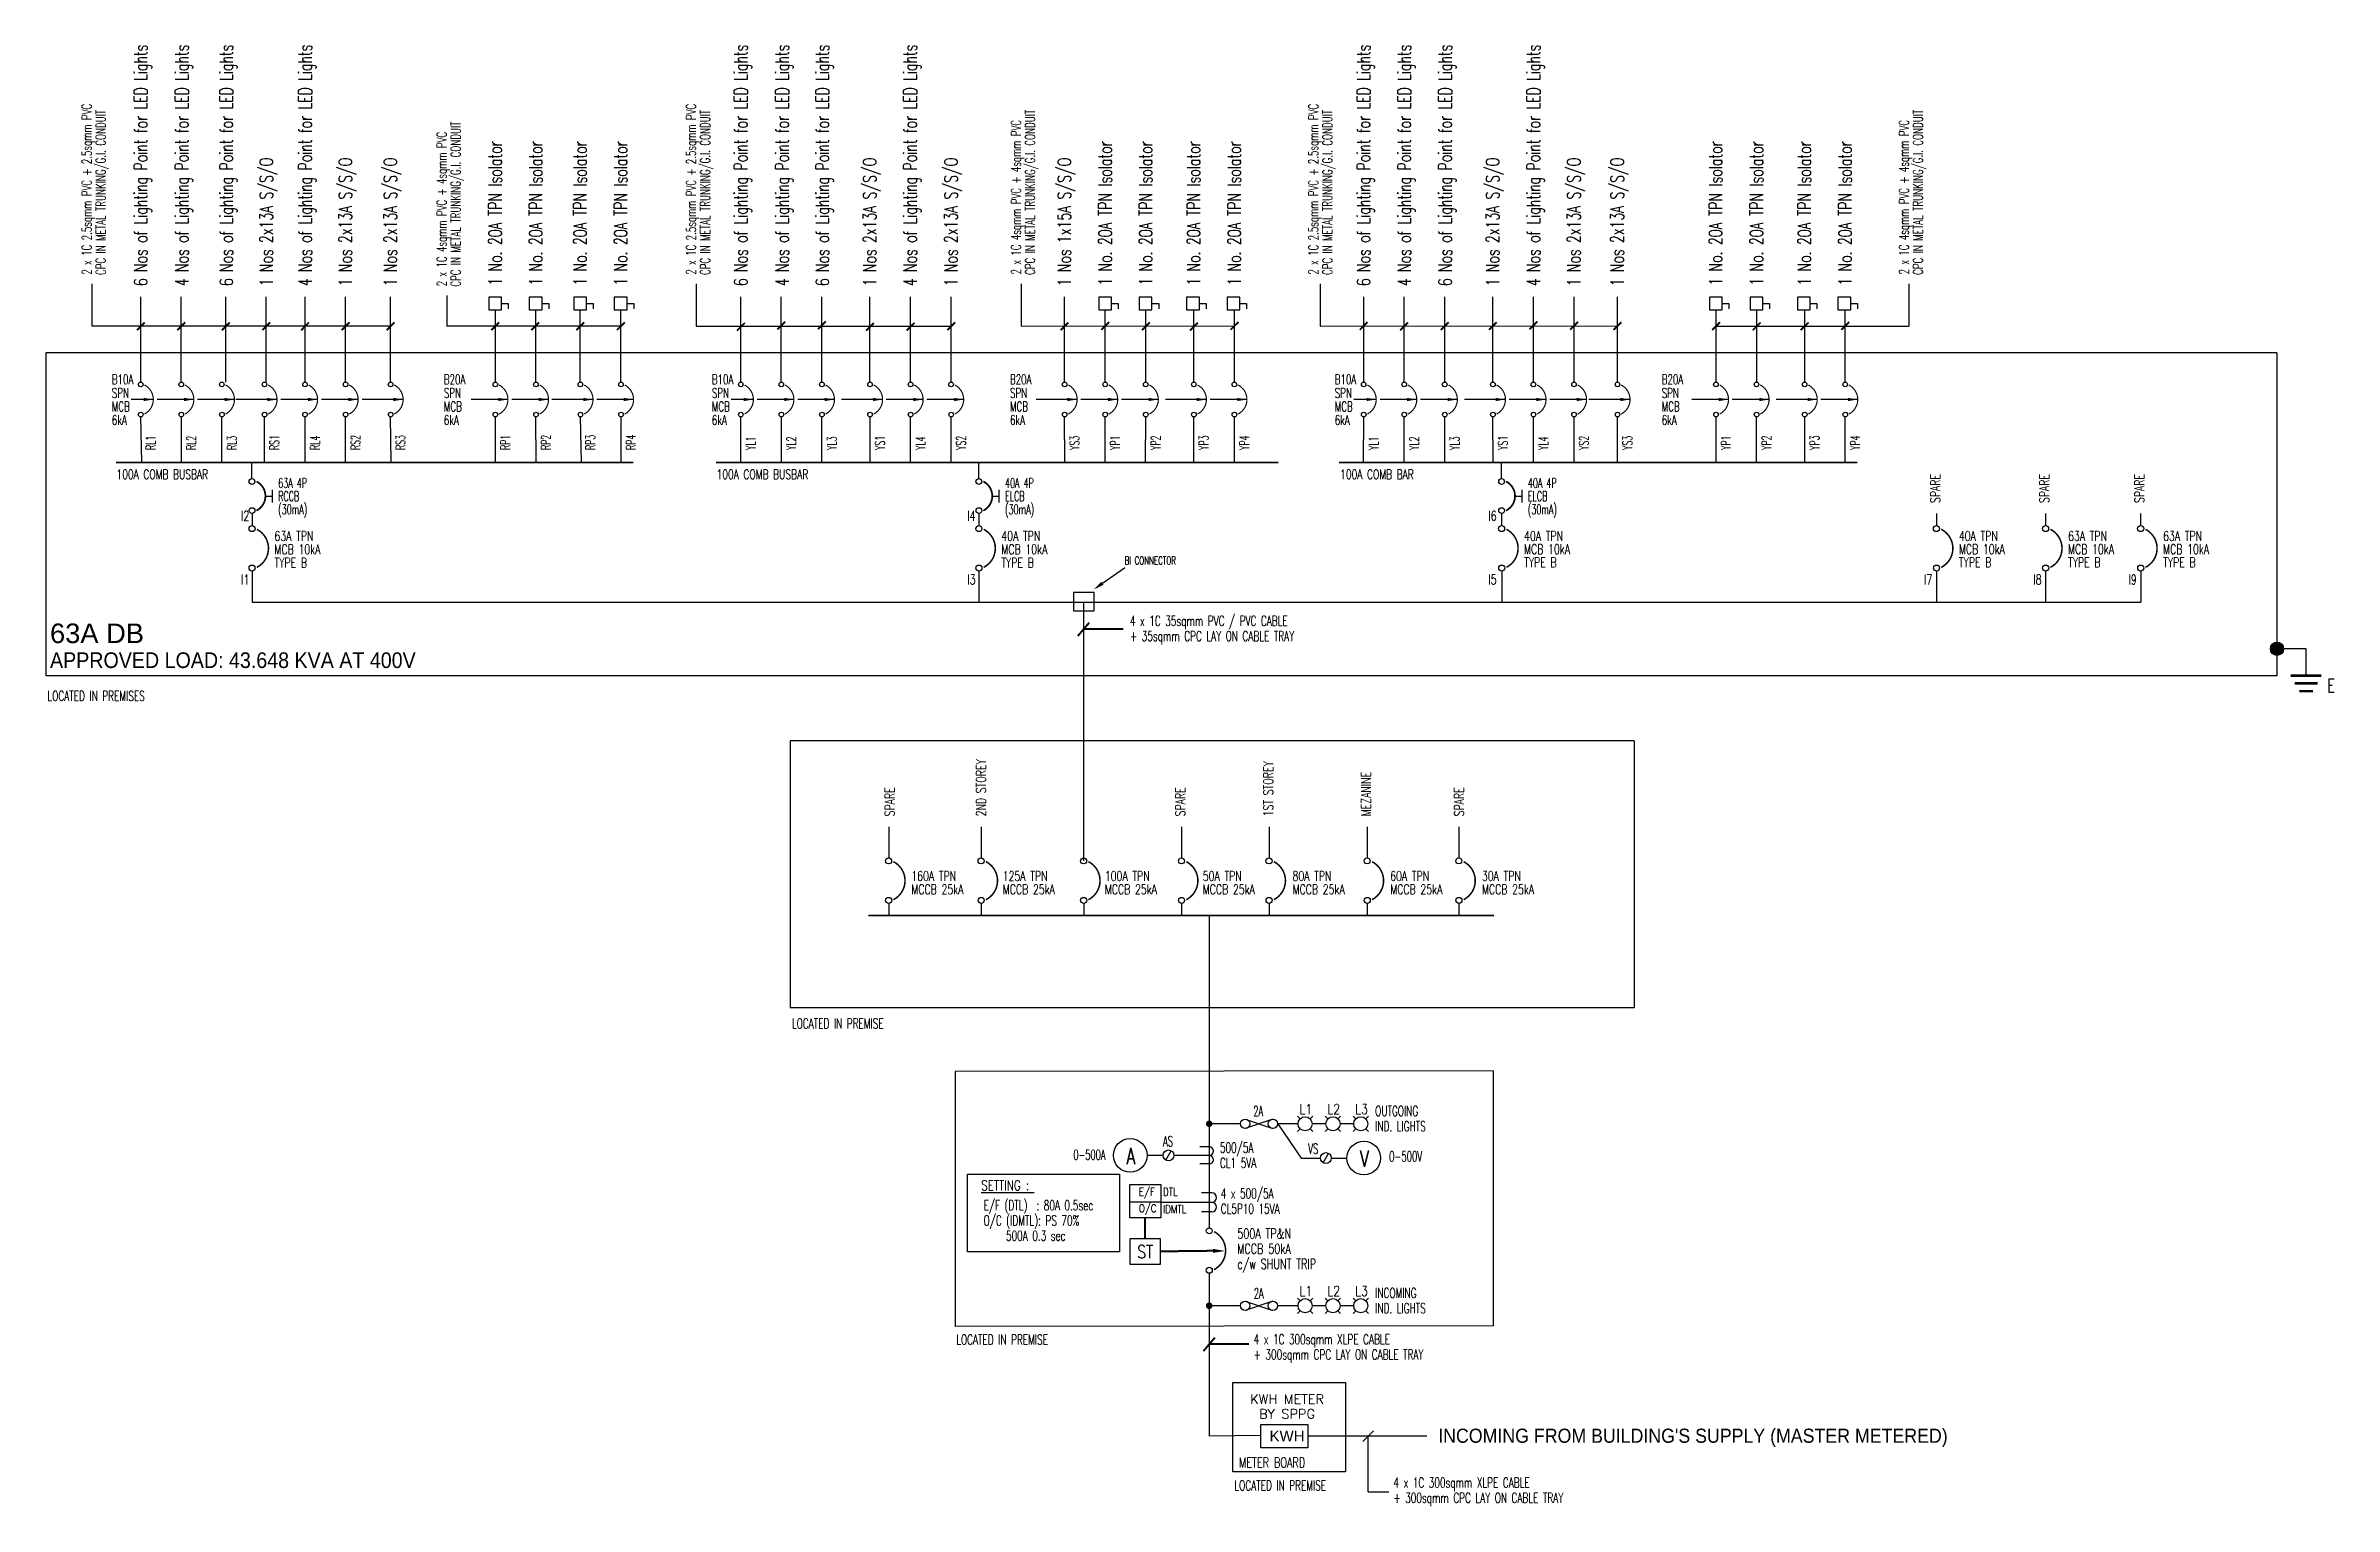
# Model space of a CAD drawing. Header units: millimetres. Extents: x 16251 to 284555, y 9213 to 36092.
# Drawn here: x 16251 to 57266, y 9213 to 35383 of the extents above; entities that cross this region are included whole.
import ezdxf
from ezdxf import colors
from ezdxf.entities.mleader import LeaderData, LeaderLine
from ezdxf.lldxf.tags import DXFTag
from ezdxf.math import Vec2, Vec3

# ---------------------------------------------------------------- set-up
doc = ezdxf.new("R2010")
doc.units = ezdxf.units.MM
doc.linetypes.add('DASHED', pattern=[0.75, 0.5, -0.25])
doc.linetypes.add('HIDDEN', pattern=[0.375, 0.25, -0.125])
for name, color, linetype in [('E-_-------_R-', 2, 'Continuous'), ('E-SLD-FRAME', 6, 'Continuous'), ('E-SLD-LEGENDF', 2, 'Continuous'), ('E-SLD-T1', 2, 'Continuous'), ('SLD', 2, 'Continuous'), ('SLD-LINE', 7, 'Continuous'), ('SLD-TXT', 7, 'Continuous'), ('TXT', 7, 'Continuous')]:
    doc.layers.add(name, color=color, linetype=linetype)
doc.styles.add('ARIAL', font='arial.ttf')
doc.styles.add('ROMANS', font='romans.shx', dxfattribs={"width": 0.8})
doc.styles.add('simplex', font='simplex.shx', dxfattribs={"width": 0.7})
doc.styles.add('SLD-TXT', font='romans.shx')
doc.styles.get("Standard").update_dxf_attribs({"font": 'arial.ttf'})
tags = doc.linetypes.add('CENTER', pattern=[2, 1.25, -0.25, 0.25, -0.25]).pattern_tags.tags
tags[10:11] = [DXFTag(74, 4), DXFTag(75, 0), DXFTag(340, '0'), DXFTag(46, 1.0), DXFTag(50, 0.0), DXFTag(44, 0.0), DXFTag(45, 0.0)]
tags[8:9] = [DXFTag(74, 4), DXFTag(75, 0), DXFTag(340, '0'), DXFTag(46, 1.0), DXFTag(50, 0.0), DXFTag(44, 0.0), DXFTag(45, 0.0)]
tags[6:7] = [DXFTag(74, 4), DXFTag(75, 0), DXFTag(340, '0'), DXFTag(46, 1.0), DXFTag(50, 0.0), DXFTag(44, 0.0), DXFTag(45, 0.0)]
tags[4:5] = [DXFTag(74, 4), DXFTag(75, 0), DXFTag(340, '0'), DXFTag(46, 1.0), DXFTag(50, 0.0), DXFTag(44, 0.0), DXFTag(45, 0.0)]
doc.dimstyles.new('A', dxfattribs={"dimtxt": 0.18, "dimasz": 150, "dimexe": 0.18, "dimexo": 0.0625, "dimgap": 0.09, "dimtad": 0, "dimtih": 1, "dimtoh": 1, "dimdec": 4, "dimzin": 0, "dimdsep": 46, "dimtxsty": 'Standard', "dimcen": 0.09, "dimadec": 0, "dimazin": 0, "dimtfac": 1, "dimtdec": 4, "dimtofl": 0, "dimtmove": 0, "dimatfit": 3, "dimfxl": 1, "dimtolj": 1, "dimtzin": 0, "dimarcsym": 0})

msp = doc.modelspace()

# ---------------------------------------------------------------- texts
at = {"color": 0, "linetype": 'ByBlock', "lineweight": 40, "attachment_point": 1, "style": 'ROMANS'}
for s, insert, char_height, width, line_spacing_factor in [('{\\W0.7;100A COMB BUSBAR}', (17519, 27789), 170.59, 7653.88, 0.890323), ('{\\W0.7;100A COMB BUSBAR}', (28274, 27789), 170.59, 7653.88, 0.890323), ('{\\W0.7;100A COMB BAR}', (39450, 27789), 170.59, 7653.88, 0.890323), ('{\\W0.7;I2}', (19752, 27048), 175, 1118.38, 0.818814), ('{\\W0.7;63A TPN \\PMCB 10kA \\PTYPE B}', (20350, 26687), 175, 1118.38, 0.818814), ('{\\W0.7;I4}', (32768, 27048), 175, 1118.38, 0.818814), ('{\\W0.7;40A TPN \\PMCB 10kA \\PTYPE B}', (33377, 26687), 175, 1118.38, 0.818814), ('{\\W0.7;I6}', (42107, 27048), 175, 1118.38, 0.818814), ('{\\W0.7;I1}', (19752, 25906), 175, 1118.38, 0.818814), ('{\\W0.7;I3}', (32768, 25906), 175, 1118.38, 0.818814), ('{\\W0.7;I5}', (42107, 25906), 175, 1118.38, 0.818814), ('{\\W0.7;I7}', (49915, 25906), 175, 1118.38, 0.818814), ('{\\W0.7;I8}', (51875, 25906), 175, 1118.38, 0.818814), ('{\\W0.7;I9}', (53579, 25906), 175, 1118.38, 0.818814), ('{\\W0.7;160A TPN \\PMCCB 25kA }', (31764, 20594), 175, 1276.49, 0.818814), ('{\\W0.7;125A TPN \\PMCCB 25kA }', (33403, 20594), 175, 1276.49, 0.818814), ('{\\W0.7;100A TPN \\PMCCB 25kA }', (35232, 20594), 175, 1276.49, 0.818814), ('{\\W0.7;50A TPN \\PMCCB 25kA }', (36987, 20594), 175, 1276.49, 0.818814), ('{\\W0.7;80A TPN \\PMCCB 25kA }', (38596, 20594), 175, 1276.49, 0.818814), ('{\\W0.7;60A TPN \\PMCCB 25kA }', (40347, 20594), 175, 1276.49, 0.818814), ('{\\W0.7;30A TPN \\PMCCB 25kA }', (41991, 20594), 175, 1276.49, 0.818814)]:
    msp.add_mtext(s, dxfattribs=dict(at, insert=insert, char_height=char_height, width=width, line_spacing_factor=line_spacing_factor))
at = {"color": 0, "insert": (38185, 10567), "char_height": 191.9, "width": 690.73, "attachment_point": 1, "style": 'ARIAL'}
msp.add_mtext('{\\W1;KWH}', dxfattribs=at)
at = {"layer": 'E-SLD-T1', "color": 7, "style": 'ROMANS', "width": 0.7}
msp.add_text('METER BOARD', height=181.55, dxfattribs=at).set_placement((37636, 9906))
at = {"layer": 'SLD-TXT'}
for s, height, style, width, p in [('6 Nos of Lighting Point for LED Lights', 235, 'ROMANS', 0.7, (18071, 31076)), ('4 Nos of Lighting Point for LED Lights', 235, 'ROMANS', 0.7, (18808, 31076)), ('6 Nos of Lighting Point for LED Lights', 235, 'ROMANS', 0.7, (19605, 31076)), ('4 Nos of Lighting Point for LED Lights', 235, 'ROMANS', 0.7, (21017, 31076)), ('6 Nos of Lighting Point for LED Lights', 235, 'ROMANS', 0.7, (28826, 31076)), ('4 Nos of Lighting Point for LED Lights', 235, 'ROMANS', 0.7, (29567, 31076)), ('6 Nos of Lighting Point for LED Lights', 235, 'ROMANS', 0.7, (30288, 31076)), ('4 Nos of Lighting Point for LED Lights', 235, 'ROMANS', 0.7, (31861, 31076)), ('6 Nos of Lighting Point for LED Lights', 235, 'ROMANS', 0.7, (39987, 31076)), ('4 Nos of Lighting Point for LED Lights', 235, 'ROMANS', 0.7, (40718, 31076)), ('6 Nos of Lighting Point for LED Lights', 235, 'ROMANS', 0.7, (41449, 31076)), ('4 Nos of Lighting Point for LED Lights', 235, 'ROMANS', 0.7, (43033, 31076)), ('2 x 1C 2.5sqmm PVC + 2.5sqmm PVC', 175, 'SLD-TXT', 0.65, (17072, 31282)), ('CPC IN METAL TRUNKING/G.I. CONDUIT ', 175, 'SLD-TXT', 0.65, (17323, 31276)), ('2 x 1C 2.5sqmm PVC + 2.5sqmm PVC', 175, 'SLD-TXT', 0.65, (27904, 31282)), ('CPC IN METAL TRUNKING/G.I. CONDUIT ', 175, 'SLD-TXT', 0.65, (28156, 31276)), ('CPC IN METAL TRUNKING/G.I. CONDUIT ', 175, 'SLD-TXT', 0.65, (33980, 31278)), ('2 x 1C 2.5sqmm PVC + 2.5sqmm PVC', 175, 'SLD-TXT', 0.65, (39057, 31282)), ('CPC IN METAL TRUNKING/G.I. CONDUIT ', 175, 'SLD-TXT', 0.65, (39309, 31276)), ('CPC IN METAL TRUNKING/G.I. CONDUIT ', 175, 'SLD-TXT', 0.65, (49892, 31278)), ('2 x 1C 4sqmm PVC + 4sqmm PVC', 175, 'SLD-TXT', 0.65, (23434, 31073)), ('CPC IN METAL TRUNKING/G.I. CONDUIT ', 175, 'SLD-TXT', 0.65, (23686, 31067)), ('1 No. 20A TPN Isolator', 235, 'ROMANS', 0.7, (24423, 31085)), ('1 No. 20A TPN Isolator', 235, 'ROMANS', 0.7, (25150, 31085)), ('1 No. 20A TPN Isolator', 235, 'ROMANS', 0.7, (25945, 31085)), ('1 No. 20A TPN Isolator', 235, 'ROMANS', 0.7, (26672, 31085)), ('2 x 1C 4sqmm PVC + 4sqmm PVC', 175, 'SLD-TXT', 0.65, (33728, 31285)), ('1 No. 20A TPN Isolator', 235, 'ROMANS', 0.7, (35355, 31085)), ('1 No. 20A TPN Isolator', 235, 'ROMANS', 0.7, (36082, 31085)), ('1 No. 20A TPN Isolator', 235, 'ROMANS', 0.7, (36941, 31085)), ('1 No. 20A TPN Isolator', 235, 'ROMANS', 0.7, (37670, 31085)), ('1 No. 20A TPN Isolator', 235, 'ROMANS', 0.7, (46296, 31085)), ('1 No. 20A TPN Isolator', 235, 'ROMANS', 0.7, (47029, 31085)), ('1 No. 20A TPN Isolator', 235, 'ROMANS', 0.7, (47888, 31085)), ('1 No. 20A TPN Isolator', 235, 'ROMANS', 0.7, (48617, 31085)), ('2 x 1C 4sqmm PVC + 4sqmm PVC', 175, 'SLD-TXT', 0.65, (49641, 31285)), ('1 Nos 2x13A S/S/O', 235, 'ROMANS', 0.7, (20320, 31073)), ('1 Nos 2x13A S/S/O', 235, 'ROMANS', 0.7, (21737, 31073)), ('1 Nos 2x13A S/S/O', 235, 'ROMANS', 0.7, (22544, 31073)), ('1 Nos 2x13A S/S/O', 235, 'ROMANS', 0.7, (31136, 31073)), ('1 Nos 2x13A S/S/O', 235, 'ROMANS', 0.7, (32592, 31073)), ('1 Nos 1x15A S/S/O', 235, 'ROMANS', 0.7, (34623, 31073)), ('1 Nos 2x13A S/S/O', 235, 'ROMANS', 0.7, (42299, 31073)), ('1 Nos 2x13A S/S/O', 235, 'ROMANS', 0.7, (43755, 31073)), ('1 Nos 2x13A S/S/O', 235, 'ROMANS', 0.7, (44532, 31073)), ('RL1', 170.6, 'SLD-TXT', 0.6, (18216, 28140)), ('RL2', 170.6, 'SLD-TXT', 0.6, (18943, 28140)), ('RL3', 170.6, 'SLD-TXT', 0.6, (19670, 28140)), ('RS1', 170.6, 'SLD-TXT', 0.6, (20434, 28140)), ('RL4', 170.6, 'SLD-TXT', 0.6, (21160, 28140)), ('RS2', 170.6, 'SLD-TXT', 0.6, (21887, 28140)), ('RS3', 170.6, 'SLD-TXT', 0.6, (22694, 28140)), ('RP1', 170.6, 'SLD-TXT', 0.6, (24572, 28140)), ('RP2', 170.6, 'SLD-TXT', 0.6, (25299, 28140)), ('RP3', 170.6, 'SLD-TXT', 0.6, (26097, 28140)), ('RP4', 170.6, 'SLD-TXT', 0.6, (26823, 28140)), ('YL1', 170.6, 'SLD-TXT', 0.6, (28971, 28140)), ('YL2', 170.6, 'SLD-TXT', 0.6, (29697, 28140)), ('YL3', 170.6, 'SLD-TXT', 0.6, (30424, 28140)), ('YS1', 170.6, 'SLD-TXT', 0.6, (31287, 28140)), ('YL4', 170.6, 'SLD-TXT', 0.6, (32013, 28140)), ('YS2', 170.6, 'SLD-TXT', 0.6, (32740, 28140)), ('YS3', 170.6, 'SLD-TXT', 0.6, (34774, 28140)), ('YP1', 170.6, 'SLD-TXT', 0.6, (35501, 28140)), ('YP2', 170.6, 'SLD-TXT', 0.6, (36228, 28140)), ('YP3', 170.6, 'SLD-TXT', 0.6, (37090, 28140)), ('YP4', 170.6, 'SLD-TXT', 0.6, (37817, 28140)), ('YL1', 170.6, 'SLD-TXT', 0.6, (40134, 28140)), ('YL2', 170.6, 'SLD-TXT', 0.6, (40861, 28140)), ('YL3', 170.6, 'SLD-TXT', 0.6, (41587, 28140)), ('YS1', 170.6, 'SLD-TXT', 0.6, (42450, 28140)), ('YL4', 170.6, 'SLD-TXT', 0.6, (43177, 28140)), ('YS2', 170.6, 'SLD-TXT', 0.6, (43903, 28140)), ('YS3', 170.6, 'SLD-TXT', 0.6, (44683, 28140)), ('YP1', 170.6, 'SLD-TXT', 0.6, (46448, 28140)), ('YP2', 170.6, 'SLD-TXT', 0.6, (47175, 28140)), ('YP3', 170.6, 'SLD-TXT', 0.6, (48038, 28140)), ('YP4', 170.6, 'SLD-TXT', 0.6, (48764, 28140)), ('SPARE', 175, 'SLD-TXT', 0.7, (50204, 27190)), ('SPARE', 175, 'SLD-TXT', 0.7, (52157, 27190)), ('SPARE', 175, 'SLD-TXT', 0.7, (53862, 27190)), ('2ND STOREY', 175, 'SLD-TXT', 0.7, (33099, 21575)), ('1ST STOREY', 175, 'SLD-TXT', 0.7, (38248, 21575)), ('MEZANINE', 175, 'SLD-TXT', 0.7, (40000, 21575)), ('SPARE', 175, 'SLD-TXT', 0.7, (31464, 21575)), ('SPARE', 175, 'SLD-TXT', 0.7, (36671, 21575)), ('SPARE', 175, 'SLD-TXT', 0.7, (41669, 21575))]:
    msp.add_text(s, height=height, rotation=90, dxfattribs=dict(at, style=style, width=width)).set_placement(p)
at = {"layer": 'SLD-TXT', "style": 'SLD-TXT'}
for s, height, width, p in [('2A', 180, 0.6, (37894, 16205)), ('AS', 185.1, 0.6, (36274, 15660)), ('VS', 185.1, 0.6, (38877, 15527)), ('%%USETTING : ', 180, 0.75, (33018, 14873)), ('2A', 180, 0.6, (37902, 12938))]:
    msp.add_text(s, height=height, dxfattribs=dict(at, width=width)).set_placement(p)
at = {"layer": 'SLD-TXT', "attachment_point": 1, "style": 'SLD-TXT'}
for s, insert, char_height, width, line_spacing_factor in [('{\\W0.65;B10A \\PSPN\\PMCB\\P6kA}', (17435, 29493), 175, 669.59, 0.833333), ('{\\W0.65;B20A \\PSPN\\PMCB\\P6kA}', (23386, 29493), 175, 669.59, 0.833333), ('{\\W0.65;B10A \\PSPN\\PMCB\\P6kA}', (28189, 29493), 175, 669.59, 0.833333), ('{\\W0.65;B20A \\PSPN\\PMCB\\P6kA}', (33533, 29493), 175, 669.59, 0.833333), ('{\\W0.65;B10A \\PSPN\\PMCB\\P6kA}', (39353, 29493), 175, 669.59, 0.833333), ('{\\W0.65;B20A \\PSPN\\PMCB\\P6kA}', (45213, 29493), 175, 669.59, 0.833333), ('{\\W0.6;63A 4P\\PRCCB \\P(30mA)}', (20416, 27636), 175, 2442.69, 0.810811), ('{\\W0.6;40A 4P\\PELCB \\P(30mA)}', (33443, 27636), 175, 2442.69, 0.810811), ('{\\W0.6;40A 4P\\PELCB \\P(30mA)}', (42813, 27636), 175, 2442.69, 0.810811), ('{\\W0.7;40A TPN \\PMCB 10kA \\PTYPE B}', (42746, 26687), 175, 2442.69, 0.810811), ('{\\W0.7;40A TPN \\PMCB 10kA \\PTYPE B}', (50539, 26687), 175, 2442.69, 0.810811), ('{\\W0.7;63A TPN \\PMCB 10kA \\PTYPE B}', (52495, 26687), 175, 2442.69, 0.810811), ('{\\W0.7;63A TPN \\PMCB 10kA \\PTYPE B}', (54199, 26687), 175, 2442.69, 0.810811), ('{\\W0.65;BI CONNECTOR}', (35586, 26231), 143.08, 3100.92, 0.908108), ('{\\W0.65;4 x 1C 35sqmm PVC / PVC CABLE \\P+ 35sqmm CPC LAY ON CABLE TRAY\\W0.75; }', (35683, 25168), 180, 3901.15, 0.908108), ('{\\W0.65;LOCATED IN PREMISES}', (16281, 23823), 180, 3901.15, 0.908108), ('{\\W0.75;E}', (57138, 24037), 234, 2960.08, 0.908108), ('{\\W0.65;LOCATED IN PREMISE}', (29624, 17953), 180, 3901.15, 0.908108), ('\\A1;{\\W0.65;OUTGOING \\PIND. LIGHTS}', (40077, 16385), 180, 2416.57, 0.908108), ('\\A1;{\\W0.6;0-500A}', (34669, 15601), 180, 2416.57, 0.908108), ('\\A1;{\\W0.65;500/5A\\PCL1 5VA}', (37295, 15728), 180, 2416.57, 0.908108), ('\\A1;{\\W0.6;0-500V}', (40328, 15575), 185.09, 2416.57, 0.908108), ('\\A1;{\\W0.65;4 x 500/5A\\PCL5P10 15VA}', (37309, 14907), 180, 2416.57, 0.908108), ('\\A1;{\\W0.65;E/F (DTL)  : 80A 0.5sec\\PO/C (IDMTL): PS 70%\\P     500A 0.3 sec}', (33059, 14696), 180, 2416.57, 0.908108), ('\\pxt8;{\\W0.7;500A TP&N \\P\\ptz;MCCB 50kA \\Pc/w SHUNT TRIP}', (37605, 14189), 180, 2416.57, 0.908108), ('\\A1;{\\W0.65;INCOMING\\PIND. LIGHTS}', (40077, 13125), 180, 2416.57, 0.908108), ('{\\W0.65;LOCATED IN PREMISE}', (32569, 12289), 180, 3901.15, 0.908108), ('{\\W0.65;4 x 1C 300sqmm XLPE CABLE \\P+ 300sqmm CPC LAY ON CABLE TRAY\\W0.75; }', (37900, 12295), 180, 3901.15, 0.908108), ('\\pxqc;KWH METER\\PBY SPPG', (37063, 11217), 169.71, 2869.67, 0.934884), ('{\\W0.65;LOCATED IN PREMISE}', (37554, 9677), 180, 3901.15, 0.908108), ('{\\W0.65;4 x 1C 300sqmm XLPE CABLE \\P+ 300sqmm CPC LAY ON CABLE TRAY\\W0.75; }', (40405, 9726), 180, 3901.15, 0.908108)]:
    msp.add_mtext(s, dxfattribs=dict(at, insert=insert, char_height=char_height, width=width, line_spacing_factor=line_spacing_factor))
at = {"layer": 'TXT', "style": 'simplex', "width": 0.8}
for s, p in [('L1', (38722, 16239)), ('L2', (39221, 16239)), ('L3', (39719, 16239)), ('L1', (38722, 12979)), ('L2', (39221, 12979)), ('L3', (39719, 12979))]:
    msp.add_text(s, height=180, dxfattribs=at).set_placement(p)
at = {"layer": 'TXT', "color": 3, "attachment_point": 1, "line_spacing_factor": 0.926797, "style": 'ARIAL'}
for s, insert, char_height, width in [('\\P63A DB', (16327, 25571), 350, 4520.12), ('{\\W0.9;\\PAPPROVED LOAD: 43.648 KVA AT 400V}', (16327, 24946), 280, 6727.75), ("\\pxqc;{\\W0.9;INCOMING FROM BUILDING'S SUPPLY (MASTER METERED)}", (41021, 10603), 253.13, 9503.29)]:
    msp.add_mtext(s, dxfattribs=dict(at, insert=insert, char_height=char_height, width=width))
at = {"layer": 'TXT', "line_spacing_factor": 0.818182, "style": 'simplex'}
for s, insert, char_height, width, attachment_point in [('\\A1;A ', (35779, 15635), 291.7, 4872.52, 3), ('\\A1;V', (39964, 15588), 291.7, 4872.52, 3), ('{\\W0.8;E/F }', (35842, 14918), 142.06, 2574.92, 1), ('{\\W0.8;DTL }', (36275, 14918), 142.06, 2574.92, 1), ('{\\W0.8;O/C }', (35842, 14622), 142.06, 2574.92, 1), ('{\\W0.8;IDMTL }', (36275, 14608), 142.06, 2574.92, 1), ('{\\W0.8;ST} ', (35811, 13891), 233.07, 4224.48, 1)]:
    msp.add_mtext(s, dxfattribs=dict(at, insert=insert, char_height=char_height, width=width, attachment_point=attachment_point))

# ---------------------------------------------------------------- blocks, each defined once
blk = doc.blocks.new('MCCB')
at = {"color": 7}
for centre in [(-1, 558), (0, 40)]:
    blk.add_circle(centre, 39.6, dxfattribs=at)
at = {"layer": 'E-SLD-LEGENDF', "color": 7, "const_width": 20}
blk.add_lwpolyline([(62, 49, 0.61125), (62, 548)], format="xyb", dxfattribs=at)
blk = doc.blocks.new('RCCB')
at = {"color": 7}
for centre in [(-1, 548), (0, 49)]:
    blk.add_circle(centre, 49.5, dxfattribs=at)
at = {"layer": 'E-SLD-LEGENDF', "color": 7}
blk.add_line((350, 190), (350, 408), dxfattribs=at)
at = {"layer": 'E-SLD-LEGENDF', "color": 7, "linetype": 'ByBlock'}
blk.add_line((230, 299), (350, 299), dxfattribs=at)
at = {"layer": 'E-SLD-LEGENDF', "color": 7, "const_width": 30}
blk.add_lwpolyline([(77, 49, 0.611384), (77, 548)], format="xyb", dxfattribs=at)
blk = doc.blocks.new('DP ISOL')
at = {"layer": 'SLD', "color": 7, "linetype": 'Continuous', "ltscale": 0.5}
for p, q in [((141, -289), (20, -289)), ((141, -141), (141, -289))]:
    blk.add_line(p, q, dxfattribs=at)
blk.add_lwpolyline([(0, 141), (0, -141), (282, -141), (282, 141)], close=True, dxfattribs=at)

# ---------------------------------------------------------------- hatches: boundary and pattern name
at = {"layer": 'E-SLD-LEGENDF'}
h = msp.add_hatch(color=256, dxfattribs=at)
h.dxf.hatch_style = 1
edge = h.paths.add_edge_path()
edge.add_arc((56240, 24578), 119, 0, 360)

# ---------------------------------------------------------------- linework, layer by layer
for p, q in [((17953, 29357), (17953, 30882)), ((18677, 29357), (18677, 30882)), ((19479, 29357), (19479, 30882)), ((20203, 29357), (20203, 30882)), ((20898, 29357), (20898, 30882)), ((21624, 29357), (21624, 30882)), ((22432, 29357), (22432, 30882)), ((28708, 29357), (28708, 30882)), ((29433, 29357), (29433, 30882)), ((30162, 29357), (30162, 30882)), ((31023, 29357), (31023, 30882)), ((31751, 29357), (31751, 30882)), ((32479, 29357), (32479, 30882)), ((34510, 29357), (34510, 30882)), ((39872, 29357), (39872, 30882)), ((40596, 29357), (40596, 30882)), ((41325, 29357), (41325, 30882)), ((42187, 29357), (42187, 30882)), ((42915, 29357), (42915, 30882)), ((43643, 29357), (43643, 30882)), ((44419, 29357), (44419, 30882)), ((24309, 29357), (24309, 30653)), ((25036, 29357), (25036, 30653)), ((25831, 29357), (25831, 30653)), ((26558, 29357), (26558, 30653)), ((27907, 30357), (32479, 30359)), ((33731, 30359), (37556, 30365)), ((35241, 29357), (35241, 30653)), ((35968, 29357), (35968, 30653)), ((36828, 29357), (36828, 30653)), ((37556, 29357), (37556, 30653)), ((39089, 30359), (44419, 30363)), ((46189, 29357), (46189, 30653)), ((46189, 30360), (49644, 30359)), ((46916, 29357), (46916, 30653)), ((47775, 29357), (47775, 30653)), ((48503, 29357), (48503, 30653)), ((19949, 25412), (53798, 25412)), ((36237, 14659), (35683, 14660)), ((38029, 10480), (37103, 10470))]:
    msp.add_line(p, q)
for points in [[(34673, 25260), (35043, 25260), (35043, 25588), (34673, 25588)], [(32771, 15166), (35495, 15166), (35495, 13770), (32771, 13770)]]:
    msp.add_lwpolyline(points, close=True)
at = {"color": 3}
msp.add_lwpolyline([(38029, 10679), (38871, 10679), (38871, 10258), (38029, 10258)], close=True, dxfattribs=at)
msp.add_lwpolyline([(41002, 10468), (38871, 10468)])
at = {"color": 7}
for points in [[(40050, 10565), (39857, 10371)], [(39953, 9473), (39953, 10468)]]:
    msp.add_lwpolyline(points, dxfattribs=at)
at = {"layer": 'E-_-------_R-', "color": 0, "lineweight": 40}
for p, q in [((34749, 24809), (34952, 25046)), ((35563, 24928), (34850, 24928)), ((37000, 11997), (37204, 12234)), ((37814, 12115), (37102, 12115))]:
    msp.add_line(p, q, dxfattribs=at)
at = {"layer": 'E-_-------_R-', "color": 0, "linetype": 'HIDDEN', "lineweight": 40, "ltscale": 10}
for points in [[(35957, 14009), (35957, 14381)], [(37172, 13788), (36226, 13777)]]:
    msp.add_lwpolyline(points, dxfattribs=at)
at = {"layer": 'E-SLD-FRAME', "color": 7, "linetype": 'CENTER', "ltscale": 1.5}
for p, q in [((56240, 29880), (16251, 29880)), ((16251, 29880), (16251, 24095)), ((56240, 29880), (56240, 24095)), ((56240, 24095), (16251, 24095)), ((44718, 22926), (29593, 22926)), ((29593, 22926), (29593, 18143)), ((44718, 22926), (44718, 18143)), ((44718, 18143), (29593, 18143)), ((42190, 17018), (32548, 17006)), ((32548, 17006), (32548, 12434)), ((42190, 17018), (42190, 12447)), ((42190, 12447), (32548, 12434))]:
    msp.add_line(p, q, dxfattribs=at)
msp.add_lwpolyline([(37527, 11432), (39544, 11432), (39544, 9830), (37527, 9830)], close=True, dxfattribs=at)
at = {"layer": 'E-SLD-LEGENDF'}
for p, q in [((56761, 24578), (56240, 24578)), ((56761, 24095), (56761, 24578))]:
    msp.add_line(p, q, dxfattribs=at)
for points, const_width in [([(56487, 24095), (57035, 24095)], 45.7), ([(56555, 23958), (56967, 23958)], 45.7), ([(56638, 23821), (56884, 23821)], 41.1)]:
    msp.add_lwpolyline(points, dxfattribs=dict(at, const_width=const_width))
msp.add_circle((56240, 24578), 119, dxfattribs=at)
at = {"layer": 'SLD', "color": 7}
for p, q in [((17074, 31116), (17074, 30357)), ((23437, 30907), (23437, 30359)), ((27907, 31116), (27907, 30357)), ((33731, 31118), (33731, 30359)), ((39089, 31118), (39089, 30359)), ((49644, 31118), (49644, 30359)), ((22431, 30356), (17074, 30357)), ((26558, 30358), (23437, 30359))]:
    msp.add_line(p, q, dxfattribs=at)
at = {"layer": 'SLD', "const_width": 33}
for points in [[(17508, 27916), (26784, 27916)], [(28263, 27916), (38342, 27916)], [(39426, 27916), (48720, 27916)], [(30995, 19798), (42208, 19798)]]:
    msp.add_lwpolyline(points, dxfattribs=at)
at = {"layer": 'SLD-LINE'}
for p, q in [((17973, 27916), (17954, 28733)), ((18681, 27916), (18681, 28733)), ((19407, 27916), (19408, 28733)), ((20173, 27916), (20172, 28733)), ((20898, 27916), (20898, 28733)), ((21622, 27916), (21625, 28733)), ((22439, 27916), (22432, 28733)), ((24310, 27916), (24310, 28733)), ((25039, 27916), (25037, 28733)), ((25850, 27916), (25835, 28733)), ((26562, 27916), (26562, 28733)), ((28708, 27916), (28709, 28733)), ((29435, 27916), (29435, 28733)), ((30162, 27916), (30162, 28733)), ((31026, 27916), (31025, 28733)), ((31751, 27916), (31751, 28733)), ((32478, 27916), (32478, 28733)), ((34514, 27916), (34512, 28733)), ((35239, 27916), (35239, 28733)), ((35963, 27916), (35966, 28733)), ((36828, 27916), (36828, 28733)), ((37555, 27916), (37555, 28733)), ((39871, 27916), (39872, 28733)), ((40599, 27916), (40599, 28733)), ((41325, 27916), (41326, 28733)), ((42190, 27916), (42188, 28733)), ((42915, 27916), (42915, 28733)), ((43642, 27916), (43642, 28733)), ((44423, 27916), (44421, 28733)), ((46186, 27916), (46186, 28733)), ((46910, 27916), (46913, 28733)), ((47775, 27916), (47776, 28733)), ((48502, 27916), (48502, 28733))]:
    msp.add_line(p, q, dxfattribs=at)
at = {"layer": 'SLD-LINE', "linetype": 'ByBlock'}
for p, q in [((19945, 27627), (19945, 27916)), ((32971, 27627), (32971, 27916)), ((42341, 27627), (42341, 27916))]:
    msp.add_line(p, q, dxfattribs=at)
at = {"layer": 'SLD-TXT', "color": 7}
msp.add_line((39953, 9473), (40325, 9473), dxfattribs=at)
at = {"layer": 'SLD-TXT', "const_width": 33.1}
for points in [[(17884, 30287), (18024, 30427)], [(18611, 30287), (18751, 30427)], [(19408, 30285), (19548, 30426)], [(20132, 30285), (20273, 30426)], [(20827, 30285), (20967, 30426)], [(21554, 30285), (21694, 30426)], [(22360, 30285), (22501, 30425)], [(24238, 30287), (24379, 30427)], [(24954, 30289), (25095, 30429)], [(25760, 30285), (25900, 30426)], [(26488, 30289), (26629, 30429)], [(28637, 30276), (28778, 30416)], [(29362, 30298), (29502, 30439)], [(30091, 30306), (30231, 30446)], [(30953, 30277), (31093, 30417)], [(31680, 30279), (31821, 30419)], [(32408, 30288), (32549, 30428)], [(34440, 30285), (34580, 30425)], [(35171, 30294), (35311, 30435)], [(35898, 30289), (36038, 30429)], [(36757, 30281), (36897, 30422)], [(37485, 30294), (37626, 30434)], [(39801, 30292), (39941, 30433)], [(40525, 30285), (40666, 30425)], [(41254, 30291), (41395, 30431)], [(42116, 30292), (42256, 30432)], [(42844, 30304), (42984, 30445)], [(43572, 30298), (43712, 30438)], [(44348, 30292), (44489, 30432)], [(46118, 30289), (46258, 30429)], [(46845, 30286), (46985, 30426)], [(47704, 30286), (47845, 30426)], [(48432, 30295), (48573, 30435)]]:
    msp.add_lwpolyline(points, dxfattribs=at)
at = {"layer": 'TXT', "color": 7}
for p, q in [((19948, 27003), (19948, 26786)), ((32975, 27003), (32975, 26786)), ((42344, 27003), (42344, 26786)), ((50137, 27003), (50137, 26786)), ((52090, 27003), (52090, 26786)), ((53796, 27003), (53796, 26786)), ((19949, 25970), (19949, 25412)), ((32976, 25970), (32975, 25412)), ((42345, 25970), (42345, 25412)), ((50138, 25970), (50137, 25412)), ((52094, 25970), (52094, 25412)), ((53798, 25970), (53798, 25412)), ((34852, 25412), (34852, 20777)), ((31358, 21389), (31358, 20831)), ((33016, 21389), (33016, 20831)), ((36607, 21389), (36607, 20831)), ((38176, 21389), (38176, 20831)), ((39934, 21389), (39934, 20831)), ((41577, 21389), (41577, 20831)), ((31358, 20015), (31358, 19798)), ((33016, 20015), (33016, 19798)), ((34853, 20015), (34853, 19798)), ((36607, 20015), (36607, 19798)), ((37103, 19798), (37104, 14202)), ((38176, 20015), (38176, 19798)), ((39935, 20015), (39935, 19798)), ((41578, 20015), (41578, 19798)), ((37104, 13386), (37103, 10470))]:
    msp.add_line(p, q, dxfattribs=at)
at = {"layer": 'TXT'}
for p, q in [((37665, 16066), (37103, 16066)), ((38244, 16150), (37749, 15981)), ((37749, 16150), (38244, 15981)), ((38696, 16066), (38328, 16066)), ((38331, 16066), (38748, 15452)), ((39194, 16066), (38949, 16066)), ((39693, 16066), (39447, 16066)), ((36277, 15500), (35989, 15500)), ((36325, 15416), (36422, 15583)), ((37103, 15500), (36471, 15500)), ((38748, 15452), (39097, 15452)), ((39146, 15368), (39243, 15536)), ((39291, 15452), (39571, 15452)), ((37151, 14658), (36237, 14658)), ((37665, 12806), (37103, 12806)), ((38244, 12890), (37749, 12722)), ((37749, 12890), (38244, 12722)), ((38696, 12806), (38328, 12806)), ((39194, 12806), (38949, 12806)), ((39693, 12806), (39447, 12806))]:
    msp.add_line(p, q, dxfattribs=at)
at = {"layer": 'TXT', "color": 3}
for p, q in [((38685, 16204), (38733, 16155)), ((38912, 16155), (38960, 16204)), ((39183, 16204), (39231, 16155)), ((39410, 16155), (39458, 16204)), ((39682, 16204), (39730, 16155)), ((39909, 16155), (39957, 16204)), ((38685, 15928), (38733, 15976)), ((38912, 15976), (38960, 15928)), ((39183, 15928), (39231, 15976)), ((39410, 15976), (39458, 15928)), ((39682, 15928), (39730, 15976)), ((39909, 15976), (39957, 15928)), ((38685, 12944), (38733, 12896)), ((38685, 12668), (38733, 12717)), ((38912, 12896), (38960, 12944)), ((38912, 12717), (38960, 12668)), ((39183, 12944), (39231, 12896)), ((39183, 12668), (39231, 12717)), ((39410, 12896), (39458, 12944)), ((39410, 12717), (39458, 12668)), ((39682, 12944), (39730, 12896)), ((39682, 12668), (39730, 12717)), ((39909, 12896), (39957, 12944)), ((39909, 12717), (39957, 12668))]:
    msp.add_line(p, q, dxfattribs=at)
at = {"layer": 'TXT', "color": 5}
for p, q in [((37103, 15652), (36934, 15652)), ((37103, 15347), (36934, 15347)), ((37151, 14828), (36964, 14828)), ((37151, 14489), (36964, 14489))]:
    msp.add_line(p, q, dxfattribs=at)
at = {"layer": 'TXT', "const_width": 58.3}
for points in [[(37073, 16066, 1), (37132, 16066, 1)], [(37073, 12806, 1), (37132, 12806, 1)]]:
    msp.add_lwpolyline(points, format="xyb", close=True, dxfattribs=at)
at = {"layer": 'TXT', "color": 5}
for points in [[(36237, 14980), (36237, 14380), (35683, 14380), (35683, 14980)], [(35688, 14009), (36226, 14009), (36226, 13546), (35688, 13546)]]:
    msp.add_lwpolyline(points, close=True, dxfattribs=at)
at = {"layer": 'TXT', "color": 3}
for centre, radius in [((37749, 16066), 84.4), ((38244, 16066), 84.4), ((38822, 16066), 127), ((39321, 16066), 127), ((39819, 16066), 127), ((37749, 12806), 84.4), ((38244, 12806), 84.4), ((38822, 12806), 127), ((39321, 12806), 127), ((39819, 12806), 127)]:
    msp.add_circle(centre, radius, dxfattribs=at)
at = {"layer": 'TXT', "color": 5}
for centre, radius in [((35687, 15500), 302), ((36374, 15500), 96.9), ((39873, 15452), 302), ((39194, 15452), 96.9)]:
    msp.add_circle(centre, radius, dxfattribs=at)
for centre, radius in [((37103, 15576), 76.4), ((37103, 15423), 76.4), ((37151, 14743), 84.9), ((37151, 14573), 84.9)]:
    msp.add_arc(centre, radius, 270, 90, dxfattribs=at)
at = {"layer": 'TXT', "linetype": 'DASHED'}
msp.add_solid([(37172, 13824), (37387, 13788), (37172, 13753)], dxfattribs=at)

# ---------------------------------------------------------------- block references
at = {"layer": 'E-SLD-LEGENDF', "linetype": 'ByBlock', "xscale": 1.043890447483075, "yscale": 1.043890447483075, "zscale": 1.043890447483075}
for p in [(19948, 27003), (32975, 27003), (42344, 27003)]:
    msp.add_blockref('RCCB', p, dxfattribs=at)
at = {"layer": 'SLD', "xscale": 0.81, "yscale": 0.81, "zscale": 0.81, "rotation": 90}
for p in [(24304, 30653), (25031, 30653), (25828, 30653), (26555, 30653), (35236, 30653), (35963, 30653), (36812, 30653), (37539, 30653), (46183, 30653), (46910, 30653), (47759, 30653), (48486, 30653)]:
    msp.add_blockref('DP ISOL', p, dxfattribs=at)
at = {"layer": 'SLD', "lineweight": -3}
for p, xscale, yscale, zscale in [((17954, 28733), 1.043890447483075, 1.043890447483075, 1.043890447483075), ((18681, 28733), 1.043890447483075, 1.043890447483075, 1.043890447483075), ((19408, 28733), 1.043890447483075, 1.043890447483075, 1.043890447483075), ((20172, 28733), 1.043890447483075, 1.043890447483075, 1.043890447483075), ((20898, 28733), 1.043890447483075, 1.043890447483075, 1.043890447483075), ((21625, 28733), 1.043890447483075, 1.043890447483075, 1.043890447483075), ((22432, 28733), 1.043890447483075, 1.043890447483075, 1.043890447483075), ((24310, 28733), 1.043890447483075, 1.043890447483075, 1.043890447483075), ((25037, 28733), 1.043890447483075, 1.043890447483075, 1.043890447483075), ((25835, 28733), 1.043890447483075, 1.043890447483075, 1.043890447483075), ((26562, 28733), 1.043890447483075, 1.043890447483075, 1.043890447483075), ((28709, 28733), 1.043890447483075, 1.043890447483075, 1.043890447483075), ((29435, 28733), 1.043890447483075, 1.043890447483075, 1.043890447483075), ((30162, 28733), 1.043890447483075, 1.043890447483075, 1.043890447483075), ((31025, 28733), 1.043890447483075, 1.043890447483075, 1.043890447483075), ((31751, 28733), 1.043890447483075, 1.043890447483075, 1.043890447483075), ((32478, 28733), 1.043890447483075, 1.043890447483075, 1.043890447483075), ((34512, 28733), 1.043890447483075, 1.043890447483075, 1.043890447483075), ((35239, 28733), 1.043890447483075, 1.043890447483075, 1.043890447483075), ((35966, 28733), 1.043890447483075, 1.043890447483075, 1.043890447483075), ((36828, 28733), 1.043890447483075, 1.043890447483075, 1.043890447483075), ((37555, 28733), 1.043890447483075, 1.043890447483075, 1.043890447483075), ((39872, 28733), 1.043890447483075, 1.043890447483075, 1.043890447483075), ((40599, 28733), 1.043890447483075, 1.043890447483075, 1.043890447483075), ((41326, 28733), 1.043890447483075, 1.043890447483075, 1.043890447483075), ((42188, 28733), 1.043890447483075, 1.043890447483075, 1.043890447483075), ((42915, 28733), 1.043890447483075, 1.043890447483075, 1.043890447483075), ((43642, 28733), 1.043890447483075, 1.043890447483075, 1.043890447483075), ((44421, 28733), 1.043890447483075, 1.043890447483075, 1.043890447483075), ((46186, 28733), 1.043890447483075, 1.043890447483075, 1.043890447483075), ((46913, 28733), 1.043890447483075, 1.043890447483075, 1.043890447483075), ((47776, 28733), 1.043890447483075, 1.043890447483075, 1.043890447483075), ((48502, 28733), 1.043890447483075, 1.043890447483075, 1.043890447483075), ((19949, 25970), 1.365952055823138, 1.365952055823138, 1.365952055823138), ((32976, 25970), 1.365952055823138, 1.365952055823138, 1.365952055823138), ((42345, 25970), 1.365952055823138, 1.365952055823138, 1.365952055823138), ((50138, 25970), 1.365952055823138, 1.365952055823138, 1.365952055823138), ((52094, 25970), 1.365952055823138, 1.365952055823138, 1.365952055823138), ((53798, 25970), 1.365952055823138, 1.365952055823138, 1.365952055823138), ((31358, 20015), 1.365952055823138, 1.365952055823138, 1.365952055823138), ((33016, 20015), 1.365952055823138, 1.365952055823138, 1.365952055823138), ((34853, 20015), 1.365952055823138, 1.365952055823138, 1.365952055823138), ((36607, 20015), 1.365952055823138, 1.365952055823138, 1.365952055823138), ((38176, 20015), 1.365952055823138, 1.365952055823138, 1.365952055823138), ((39935, 20015), 1.365952055823138, 1.365952055823138, 1.365952055823138), ((41578, 20015), 1.365952055823138, 1.365952055823138, 1.365952055823138), ((37104, 13386), 1.365952055823138, 1.365952055823138, 1.365952055823138)]:
    msp.add_blockref('MCCB', p, dxfattribs=dict(at, xscale=xscale, yscale=yscale, zscale=zscale))

msp.set_redraw_order([(e.dxf.handle, doc.entitydb.next_handle()) for e in msp.query("TEXT MTEXT ATTDEF DIMENSION ARC_DIMENSION")])  # texts and dimensions are drawn at this point

# ---------------------------------------------------------------- leaders
ml = msp.add_multileader_mtext('Standard')
ml.set_content('', color=256)
ml.set_leader_properties()
ml.build(insert=Vec2(0, 0))
ml.multileader.update_dxf_attribs({"arrow_head_size": 200})
ctx = ml.context
ctx.base_point, ctx.arrow_head_size, ctx.plane_origin = Vec3(35590, 26028), 200, Vec3(35025, 25636)
notes = []
notes.append((ctx, [(0, (1, 1, 0), (35582, 26028), (1, 0), 8, [(0, [(35025, 25636)], 0, [])])]))
ctx.mtext.insert, ctx.mtext.flow_direction = Vec3(35592, 26030), 5
at = {"layer": 'SLD-TXT'}
for points in [[(18179, 29045), (17779, 29045)], [(18906, 29045), (18246, 29045)], [(19633, 29045), (18973, 29045)], [(20397, 29045), (19660, 29045)], [(21123, 29045), (20463, 29045)], [(21850, 29045), (21190, 29045)], [(22657, 29045), (21921, 29045)], [(24535, 29045), (23875, 29045)], [(25262, 29045), (24602, 29045)], [(26060, 29045), (25323, 29045)], [(26786, 29045), (26127, 29045)], [(28934, 29045), (28533, 29045)], [(29660, 29045), (29000, 29045)], [(30387, 29045), (29727, 29045)], [(31250, 29045), (30513, 29045)], [(31976, 29045), (31316, 29045)], [(32703, 29045), (32043, 29045)], [(34737, 29045), (34001, 29045)], [(35464, 29045), (34804, 29045)], [(36191, 29045), (35531, 29045)], [(37053, 29045), (36317, 29045)], [(37780, 29045), (37120, 29045)], [(40097, 29045), (39696, 29045)], [(40824, 29045), (40164, 29045)], [(41550, 29045), (40891, 29045)], [(42413, 29045), (41676, 29045)], [(43140, 29045), (42480, 29045)], [(43866, 29045), (43207, 29045)], [(44646, 29045), (43909, 29045)], [(46411, 29045), (45751, 29045)], [(47138, 29045), (46478, 29045)], [(48001, 29045), (47264, 29045)], [(48727, 29045), (48067, 29045)]]:
    msp.add_leader(points, dimstyle='A', override={"dimasz": 175, "dimgap": 0.09, "dimtad": 0}, dxfattribs=at)
for ctx, leaders in notes:
    for number, flags, end, landing, length, lines in leaders:
        leader = LeaderData()
        leader.index, (leader.has_last_leader_line, leader.has_dogleg_vector, leader.attachment_direction) = number, flags
        leader.last_leader_point, leader.dogleg_vector, leader.dogleg_length = Vec3(end), Vec3(landing), length
        for number, points, colour, breaks in lines:
            line = LeaderLine()
            line.index, line.vertices, line.color, line.breaks = number, Vec3.list(points), colors.encode_raw_color(colour), breaks
            leader.lines.append(line)
        ctx.leaders.append(leader)

doc.saveas('drawing.dxf')
